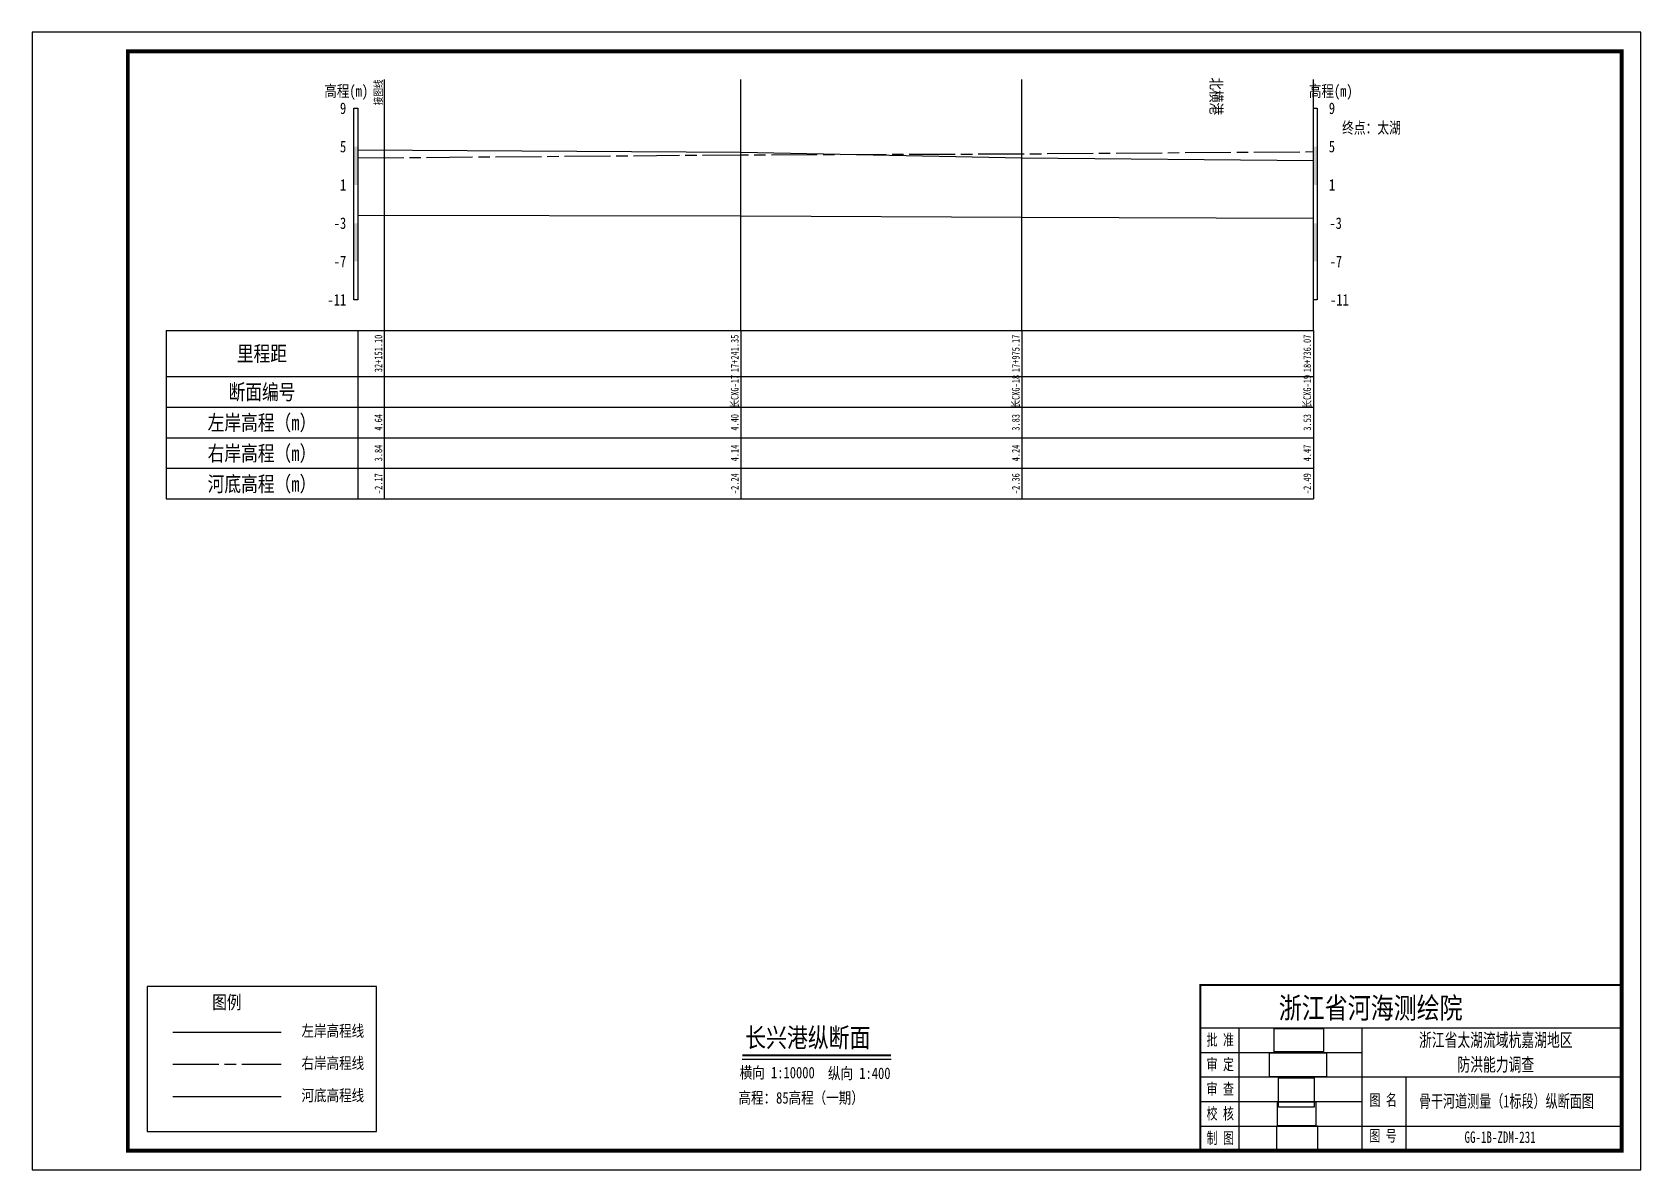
# Model space of a CAD drawing. Extents: x 529382 to 535342, y 3419646 to 3423811.
# Drawn here: x 534870.1 to 535290.1, y 3419646 to 3419943 of the extents above; entities that cross this region are included whole.
import ezdxf
from ezdxf.enums import TextEntityAlignment as Align

# ---------------------------------------------------------------- set-up
doc = ezdxf.new("R2010")
doc.units = 0
doc.header["$LTSCALE"] = 0.5
doc.linetypes.add('ACAD_ISO08W100', pattern=[36, 24, -3, 6, -3])
doc.layers.get('0').update_dxf_attribs({"linetype": 'CONTINUOUS'})
for name, color, linetype, lineweight in [('00右岸断面线', 5, 'ACAD_ISO08W100', 30), ('00左岸断面线', 6, 'CONTINUOUS', 30), ('00河底高程', 2, 'CONTINUOUS', 30), ('xxxx', 6, 'CONTINUOUS', 30)]:
    doc.layers.add(name, color=color, linetype=linetype, lineweight=lineweight)
for name, color, linetype in [('tab', 9, 'CONTINUOUS'), ('TEXT', 7, 'CONTINUOUS'), ('zdm1', 2, 'CONTINUOUS'), ('zh', 9, 'CONTINUOUS'), ('图框', 7, 'CONTINUOUS'), ('标注', 7, 'CONTINUOUS'), ('高程标尺', 3, 'CONTINUOUS')]:
    doc.layers.add(name, color=color, linetype=linetype)
doc.styles.add('HZ', font='fangsong_GB2312.ttf', dxfattribs={"width": 0.8})
doc.styles.add('tk2', font='fangsong_GB2312.ttf', dxfattribs={"width": 0.8})
doc.styles.add('交叉标注', font='fangsong_GB2312.ttf', dxfattribs={"width": 0.8})
doc.styles.add('黑体2', font='simhei.ttf', dxfattribs={"width": 0.75, "height": 3})
picture_1 = doc.add_image_def('image1.tif', size_in_pixel=(413, 175))
picture_2 = doc.add_image_def('image2.tif', size_in_pixel=(364, 223))
picture_3 = doc.add_image_def('image3.tif', size_in_pixel=(379, 181))
picture_4 = doc.add_image_def('image4.tif', size_in_pixel=(244, 153))
picture_5 = doc.add_image_def('image5.tif', size_in_pixel=(332, 273))

msp = doc.modelspace()

# ---------------------------------------------------------------- texts
at = {"layer": 'tab', "color": 3, "style": 'HZ', "width": 0.8}
for s, p in [('32+151.10', (534962.05, 3419859.17)), ('17+241.35', (535055.08, 3419859.17)), ('17+975.17', (535128.46, 3419859.17)), ('18+736.07', (535204.55, 3419859.17)), ('长CXG-17', (535055.08, 3419849.17)), ('长CXG-18', (535128.46, 3419849.17)), ('长CXG-19', (535204.55, 3419849.17)), ('4.64', (534962.05, 3419841.17)), ('4.40', (535055.08, 3419841.17)), ('3.83', (535128.46, 3419841.17)), ('3.53', (535204.55, 3419841.17)), ('3.84', (534962.05, 3419833.17)), ('4.14', (535055.08, 3419833.17)), ('4.24', (535128.46, 3419833.17)), ('4.47', (535204.55, 3419833.17)), ('-2.17', (534962.05, 3419825.17)), ('-2.24', (535055.08, 3419825.17)), ('-2.36', (535128.46, 3419825.17)), ('-2.49', (535204.55, 3419825.17))]:
    msp.add_text(s, height=2, rotation=90, dxfattribs=at).set_placement(p, align=Align.BOTTOM_CENTER)
for s, p in [('里程距', (534930.05, 3419859.17)), ('断面编号', (534930.05, 3419849.17)), ('左岸高程（m）', (534930.05, 3419841.17)), ('右岸高程（m）', (534930.05, 3419833.17)), ('河底高程（m）', (534930.05, 3419825.17))]:
    msp.add_text(s, height=3.999, dxfattribs=at).set_placement(p, align=Align.MIDDLE)
at = {"layer": 'zh', "color": 3, "style": 'HZ', "width": 0.8}
msp.add_text('接图线', height=2, rotation=90, dxfattribs=at).set_placement((534962.05, 3419930.67), align=Align.BOTTOM_RIGHT)
at = {"layer": '图框', "color": 0, "style": 'HZ', "width": 0.8}
msp.add_text('长兴港纵断面', height=5, dxfattribs=at).set_placement((535072.57, 3419680.63), align=Align.MIDDLE)
for s, p in [('横向 1:10000', (535054.77, 3419669.92)), ('纵向 1:400', (535077.82, 3419669.74)), ('高程：85高程（一期）', (535054.46, 3419663.33))]:
    msp.add_text(s, height=3, dxfattribs=at).set_placement(p)
at = {"layer": '标注', "linetype": 'Continuous', "style": '交叉标注', "width": 0.8}
msp.add_text('北横港', height=3, rotation=270, dxfattribs=at).set_placement((535177.71, 3419931.23))
at = {"layer": '标注', "linetype": 'Continuous', "style": '黑体2', "width": 0.75}
msp.add_text('终点：太湖', height=3, dxfattribs=at).set_placement((535219.73, 3419918.14), align=Align.MIDDLE)
at = {"layer": '高程标尺', "style": 'HZ', "width": 0.8}
for p in [(534952.05, 3419926.17), (535209.11, 3419926.17)]:
    msp.add_text('高程(m)', height=3, dxfattribs=at).set_placement(p, align=Align.CENTER)
for s, p in [('9', (534952.05, 3419923.17)), ('9', (535210.22, 3419923.17)), ('5', (534952.05, 3419913.17)), ('5', (535210.22, 3419913.17)), ('1', (534952.05, 3419903.17)), ('1', (535210.26, 3419903.17)), ('-3', (534952.05, 3419893.17)), ('-3', (535212, 3419893.17)), ('-7', (534952.05, 3419883.17)), ('-7', (535212.07, 3419883.17)), ('-11', (534952.05, 3419873.17)), ('-11', (535213.82, 3419873.17))]:
    msp.add_text(s, height=3, dxfattribs=at).set_placement(p, align=Align.MIDDLE_RIGHT)

# ---------------------------------------------------------------- blocks, each defined once
blk = doc.blocks.new('A$C0B9647FD')
at = {"lineweight": 100, "const_width": 0.5}
blk.add_lwpolyline([(0, 43.28), (-110, 43.28), (-110, 0), (0, 0), (0, 43.28)], dxfattribs=at)
at = {"layer": 'TEXT', "color": 0}
for p, q in [((-110, 32.08, 0), (0, 32.08, 0)), ((-99.92, 32.08, 0), (-99.92, 6.42, 0)), ((-67.83, 32.08, 0), (-67.83, 6.42, 0)), ((-110, 25.67, 0), (-67.83, 25.67, 0)), ((-110, 19.25, 0), (-67.83, 19.25, 0)), ((-67.83, 19.25, 0), (0, 19.25, 0)), ((-56.35, 19.25, 0), (-56.35, 0, 0)), ((-110, 12.83, 0), (-67.83, 12.83, 0)), ((-110, 6.42, 0), (0, 6.42, 0)), ((-99.92, 6.42, 0), (-99.92, 0, 0)), ((-67.83, 6.42, 0), (-67.83, 0, 0))]:
    blk.add_line(p, q, dxfattribs=at)
at = {"layer": 'TEXT', "color": 7, "ltscale": 8, "style": 'tk2'}
for tag, p, height, width in [('浙江省水利水电技术咨询中心', (-89.53, 34.51, 0), 5.5, 0.8), ('批准', (-108.38, 27.45, 0), 3, 0.7), ('审定', (-108.38, 21.04, 0), 3, 0.7), ('审 查', (-108.38, 14.62, 0), 3, 0.7), ('图名', (-65.84, 11.75, 0), 3, 0.7), ('校 核', (-108.38, 8.2, 0), 3, 0.7), ('制 图', (-108.38, 1.79, 0), 3, 0.7), ('图号', (-65.89, 2.42, 0), 3, 0.7)]:
    blk.add_attdef(tag, p, '', height=height, dxfattribs=dict(at, width=width))
at = {"layer": 'TEXT', "color": 0, "style": 'tk2', "width": 0.7}
for tag, height, p in [('浙江省太湖流域杭嘉湖地区', 3.5, (-32.86, 28.9, -206.67)), ('防洪能力调查', 3.5, (-32.86, 22.5, -206.67)), ('骨干河道测量（*标段）水系图', 3.3, (-30.1, 12.93, -206.67)), ('HJH-01', 3, (-31.74, 3.53, -206.67))]:
    blk.add_attdef(tag, text='', height=height, dxfattribs=at).set_placement(p, align=Align.MIDDLE_CENTER)
blk = doc.blocks.new('A$C72737839')
at = {"linetype": 'Continuous'}
blk.add_lwpolyline([(59.94, 0), (59.94, 37.85), (0, 37.85)], dxfattribs=at)
at = {"linetype": 'Continuous', "flags": 128}
for points in [[(0, 37.85), (0, 0)], [(0, 0), (59.94, 0)]]:
    blk.add_lwpolyline(points, dxfattribs=at)
at = {"layer": '00右岸断面线', "color": 5, "lineweight": 30}
blk.add_line((6.73, 17.55), (35.02, 17.55), dxfattribs=at)
at = {"layer": '00河底高程', "color": 2, "lineweight": 30}
blk.add_line((6.73, 9.13), (35.02, 9.13), dxfattribs=at)
at = {"layer": 'xxxx', "color": 6, "lineweight": 30}
blk.add_line((6.73, 25.97), (35.02, 25.97), dxfattribs=at)
at = {"layer": 'tab', "color": 0, "style": 'HZ', "width": 0.8}
blk.add_text('图例', height=3.5, dxfattribs=at).set_placement((20.83, 33.8), align=Align.MIDDLE)
at = {"layer": 'zdm1', "linetype": 'Continuous', "style": 'HZ', "width": 0.8}
for s, p in [('左岸高程线', (48.5, 26.33)), ('右岸高程线', (48.5, 17.91)), ('河底高程线', (48.5, 9.49))]:
    blk.add_text(s, height=3, dxfattribs=at).set_placement(p, align=Align.MIDDLE)

# ---------------------------------------------------------------- linework, layer by layer
at = {"layer": '00右岸断面线', "flags": 128}
msp.add_lwpolyline([(534955.05, 3419910.21), (535055.08, 3419911.02), (535128.46, 3419911.27), (535204.55, 3419911.85), (535204.55, 3419911.85)], dxfattribs=at)
at = {"layer": '00左岸断面线', "flags": 128}
msp.add_lwpolyline([(534955.05, 3419912.32), (535055.08, 3419911.67), (535128.46, 3419910.25), (535204.55, 3419909.5), (535204.55, 3419909.5)], dxfattribs=at)
at = {"layer": '00河底高程', "flags": 128}
msp.add_lwpolyline([(534955.05, 3419895.25), (535055.08, 3419895.07), (535128.46, 3419894.77), (535204.55, 3419894.45), (535204.55, 3419894.45)], dxfattribs=at)
at = {"layer": 'tab'}
for p, q in [((534905.05, 3419865.17), (535204.55, 3419865.17)), ((534905.05, 3419865.17), (534905.05, 3419821.17)), ((534955.05, 3419865.17), (534955.05, 3419821.17)), ((534962.05, 3419821.17), (534962.05, 3419865.17)), ((535055.08, 3419865.17), (535055.08, 3419821.17)), ((535128.46, 3419865.17), (535128.46, 3419821.17)), ((535204.55, 3419865.17), (535204.55, 3419821.17)), ((534905.05, 3419853.17), (535204.55, 3419853.17)), ((534905.05, 3419845.17), (535204.55, 3419845.17)), ((534905.05, 3419837.17), (535204.55, 3419837.17)), ((534905.05, 3419829.17), (535204.55, 3419829.17)), ((534905.05, 3419821.17), (535204.55, 3419821.17))]:
    msp.add_line(p, q, dxfattribs=at)
at = {"layer": 'zh'}
msp.add_line((534962.05, 3419865.17), (534962.05, 3419930.67), dxfattribs=at)
at = {"layer": 'zh', "color": 6}
for p, q in [((535055.08, 3419865.17), (535055.08, 3419930.67)), ((535128.46, 3419865.17), (535128.46, 3419930.67)), ((535204.55, 3419865.17), (535204.55, 3419930.67))]:
    msp.add_line(p, q, dxfattribs=at)
at = {"layer": '图框', "flags": 128}
msp.add_lwpolyline([(534870.05, 3419646.03), (535290.05, 3419646.03), (535290.05, 3419943.03), (534870.05, 3419943.03)], close=True, dxfattribs=at)
at = {"layer": '图框', "const_width": 1, "flags": 128}
msp.add_lwpolyline([(534895.05, 3419651.03), (535285.05, 3419651.03), (535285.05, 3419938.03), (534895.05, 3419938.03)], close=True, dxfattribs=at)
at = {"layer": '图框', "color": 0, "const_width": 0.5, "flags": 128}
msp.add_lwpolyline([(535055.46, 3419675.9), (535094.31, 3419675.9)], dxfattribs=at)
at = {"layer": '图框', "color": 0, "flags": 128}
msp.add_lwpolyline([(535055.46, 3419674.9), (535094.31, 3419674.9)], dxfattribs=at)
at = {"layer": '高程标尺', "flags": 128}
for points in [[(534954.05, 3419873.17), (534954.05, 3419923.17), (534955.05, 3419923.17), (534955.05, 3419873.17)], [(535204.55, 3419873.17), (535204.55, 3419923.17), (535205.55, 3419923.17), (535205.55, 3419873.17)]]:
    msp.add_lwpolyline(points, close=True, dxfattribs=at)
at = {"layer": '高程标尺'}
for points in [[(534954.05, 3419903.17), (534955.05, 3419903.17), (534954.05, 3419913.17), (534955.05, 3419913.17)], [(535204.55, 3419903.17), (535205.55, 3419903.17), (535204.55, 3419913.17), (535205.55, 3419913.17)], [(534954.05, 3419883.17), (534955.05, 3419883.17), (534954.05, 3419893.17), (534955.05, 3419893.17)], [(535204.55, 3419883.17), (535205.55, 3419883.17), (535204.55, 3419893.17), (535205.55, 3419893.17)]]:
    msp.add_solid(points, dxfattribs=at)

# ---------------------------------------------------------------- block references
at = {"layer": '图框', "linetype": 'Continuous'}
msp.add_blockref('A$C72737839', (534900.05, 3419656.03), dxfattribs=at)
msp.add_blockref('A$C0B9647FD', (535285.05, 3419651.03), dxfattribs=at).add_auto_attribs({'图号': '图 号', '图名': '图 名', '批准': '批 准', '校 核': '校 核', '审 查': '审 查', '审定': '审 定', '制 图': '制 图', '浙江省水利水电技术咨询中心': '浙江省河海测绘院', 'HJH-01': 'GG-1B-ZDM-231', '骨干河道测量（*标段）水系图': '骨干河道测量（1标段）纵断面图', '浙江省太湖流域杭嘉湖地区': '浙江省太湖流域杭嘉湖地区', '防洪能力调查': '防洪能力调查'})

msp.set_redraw_order([(e.dxf.handle, doc.entitydb.next_handle()) for e in msp.query("TEXT MTEXT ATTDEF DIMENSION ARC_DIMENSION")])  # texts and dimensions are drawn at this point

# ---------------------------------------------------------------- pictures from other files: only their frames are drawn
at = {"linetype": 'Continuous'}
image = msp.add_image(picture_3, insert=(535194.36, 3419676.83), size_in_units=(12.82, 6.12), dxfattribs=at)
image.dxf.flags = 15
image = msp.add_image(picture_1, insert=(535193.07, 3419670.28, 0), size_in_units=(14.89, 6.31), dxfattribs=at)
image.dxf.flags = 15
image = msp.add_image(picture_5, insert=(535195.46, 3419662.35), size_in_units=(9.33, 7.67), dxfattribs=at)
image.dxf.flags = 15
image = msp.add_image(picture_4, insert=(535195.17, 3419657.48), size_in_units=(10.01, 6.28), dxfattribs=at)
image.dxf.flags = 15
image = msp.add_image(picture_2, insert=(535194.99, 3419651.04), size_in_units=(10.62, 6.51), dxfattribs=at)
image.dxf.flags = 15

doc.saveas('drawing.dxf')
